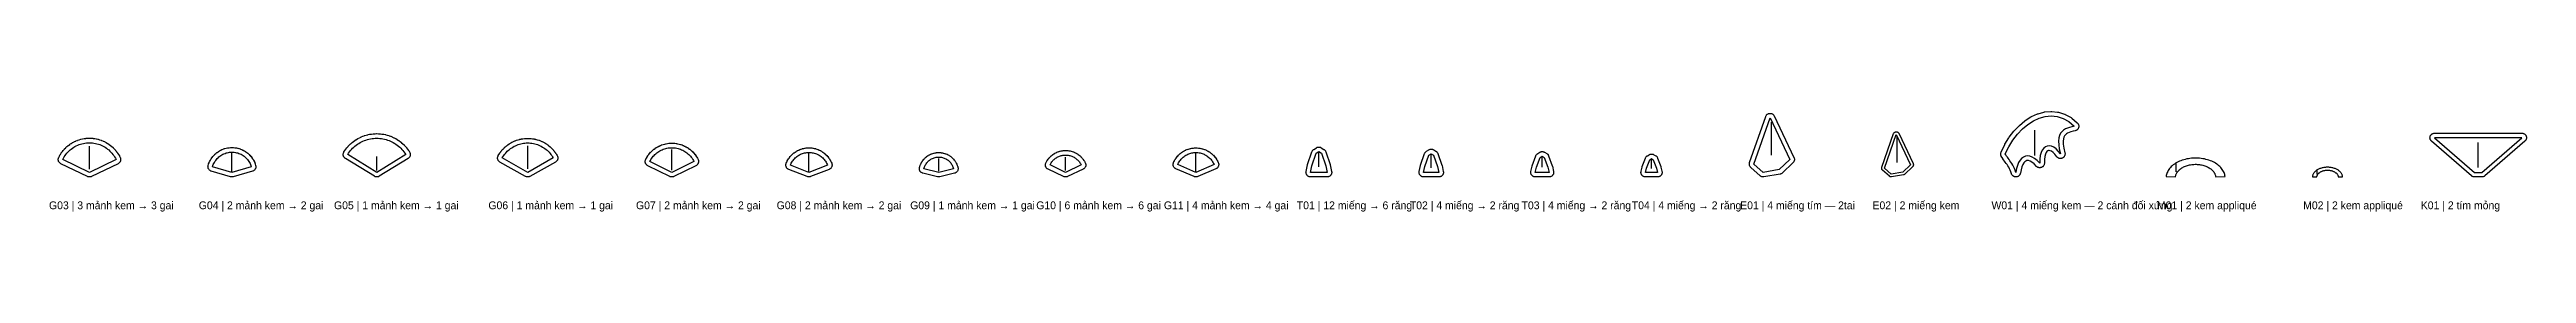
# Model space of a CAD drawing. Header units: millimetres. Extents: x 0 to 1635, y -23 to 178.
# Drawn here: x 1096 to 1635, y -6 to 16 of the extents above; entities that cross this region are included whole.
import ezdxf

# ---------------------------------------------------------------- set-up
doc = ezdxf.new("R2010")
doc.units = ezdxf.units.MM
for name, color, linetype in [('CUT', 7, 'Continuous'), ('GRAIN', 8, 'Continuous'), ('LABEL', 7, 'Continuous'), ('SEW', 1, 'Continuous')]:
    doc.layers.add(name, color=color, linetype=linetype)

msp = doc.modelspace()

# ---------------------------------------------------------------- texts
at = {"layer": 'LABEL'}
for s, p in [('G03 | 3 mảnh kem → 3 gai', (1095.41, -5)), ('G04 | 2 mảnh kem → 2 gai', (1128, -5)), ('G05 | 1 mảnh kem → 1 gai', (1157.43, -5)), ('G06 | 1 mảnh kem → 1 gai', (1191.03, -5)), ('G07 | 2 mảnh kem → 2 gai', (1223.15, -5)), ('G08 | 2 mảnh kem → 2 gai', (1253.76, -5)), ('G09 | 1 mảnh kem → 1 gai', (1282.82, -5)), ('G10 | 6 mảnh kem → 6 gai', (1310.25, -5)), ('G11 | 4 mảnh kem → 4 gai', (1338.03, -5)), ('T01 | 12 miếng → 6 răng', (1366.95, -5)), ('T02 | 4 miếng → 2 răng', (1391.55, -5)), ('T03 | 4 miếng → 2 răng', (1415.86, -5)), ('T04 | 4 miếng → 2 răng', (1439.85, -5)), ('E01 | 4 miếng tím — 2tai', (1463.44, -5)), ('E02 | 2 miếng kem', (1492.24, -5)), ('W01 | 4 miếng kem — 2 cánh đối xứng', (1518.13, -5)), ('M01 | 2 kem appliqué', (1554.13, -5)), ('M02 | 2 kem appliqué', (1585.96, -5)), ('K01 | 2 tím mỏng', (1611.55, -5))]:
    msp.add_text(s, height=1.7, dxfattribs=at).set_placement(p)

# ---------------------------------------------------------------- linework, layer by layer
at = {"layer": 'CUT'}
for points in [[(1520.26, 6.52), (1520.22, 6.6), (1520.18, 6.69), (1520.16, 6.79), (1520.14, 6.88), (1520.13, 6.98), (1520.14, 7.07), (1520.15, 7.17), (1520.17, 7.26), (1520.2, 7.35), (1520.24, 7.44), (1521, 9), (1521.04, 9.08), (1521.93, 10.52), (1521.99, 10.6), (1522.98, 11.9), (1523.05, 11.98), (1524.14, 13.12), (1524.23, 13.2), (1525.39, 14.17), (1525.49, 14.25), (1526.72, 15.03), (1526.84, 15.1), (1528.11, 15.67), (1528.18, 15.7), (1528.26, 15.73), (1529.55, 16.08), (1529.64, 16.1), (1529.73, 16.11), (1531.04, 16.23), (1531.13, 16.23), (1531.23, 16.23), (1532.53, 16.09), (1532.63, 16.08), (1532.73, 16.05), (1534.01, 15.64), (1534.1, 15.61), (1534.19, 15.56), (1535.44, 14.87), (1535.52, 14.82), (1535.59, 14.76), (1536.78, 13.77), (1536.85, 13.7), (1536.91, 13.63), (1536.97, 13.55), (1537.02, 13.47), (1537.06, 13.38), (1537.09, 13.29), (1537.11, 13.2), (1537.13, 13.1), (1537.13, 13.01), (1537.13, 12.91), (1537.12, 12.81), (1537.09, 12.72), (1537.06, 12.63), (1537.02, 12.54), (1536.98, 12.46), (1536.92, 12.38), (1536.86, 12.31), (1536.79, 12.24), (1536.71, 12.18), (1536.63, 12.13), (1536.54, 12.09), (1536.45, 12.05), (1536.36, 12.03), (1535.87, 11.91), (1535.42, 11.79), (1535.02, 11.66), (1534.69, 11.52), (1534.42, 11.35), (1534.2, 11.17), (1534.03, 10.95), (1533.9, 10.67), (1533.79, 10.29), (1533.74, 9.76), (1533.76, 9.09), (1533.88, 8.25), (1534.11, 7.22), (1534.13, 7.12), (1534.13, 7.03), (1534.13, 6.93), (1534.12, 6.83), (1534.1, 6.74), (1534.07, 6.65), (1534.03, 6.56), (1533.98, 6.47), (1533.93, 6.39), (1533.87, 6.32), (1533.8, 6.25), (1533.72, 6.19), (1533.64, 6.14), (1533.56, 6.09), (1533.47, 6.06), (1533.37, 6.03), (1533.28, 6.01), (1533.18, 6), (1533.09, 6), (1532.99, 6.01), (1532.89, 6.03), (1532.8, 6.06), (1532.71, 6.09), (1532.63, 6.14), (1532.54, 6.19), (1532.47, 6.25), (1532.4, 6.32), (1532.34, 6.39), (1531.91, 6.96), (1531.53, 7.33), (1531.19, 7.57), (1530.91, 7.7), (1530.69, 7.73), (1530.52, 7.72), (1530.37, 7.65), (1530.21, 7.52), (1530.03, 7.29), (1529.86, 6.93), (1529.72, 6.43), (1529.64, 5.8), (1529.63, 5), (1529.63, 4.9), (1529.61, 4.8), (1529.59, 4.71), (1529.56, 4.61), (1529.51, 4.52), (1529.46, 4.44), (1529.4, 4.36), (1529.34, 4.29), (1529.27, 4.22), (1529.19, 4.17), (1529.1, 4.12), (1529.01, 4.07), (1528.92, 4.04), (1528.82, 4.02), (1528.73, 4), (1528.63, 4), (1528.53, 4.01), (1528.43, 4.02), (1528.34, 4.04), (1528.25, 4.08), (1528.16, 4.12), (1528.07, 4.17), (1528, 4.23), (1527.92, 4.3), (1527.39, 4.83), (1526.94, 5.19), (1526.55, 5.42), (1526.22, 5.54), (1525.97, 5.57), (1525.77, 5.54), (1525.58, 5.46), (1525.37, 5.31), (1525.15, 5.05), (1524.93, 4.68), (1524.73, 4.19), (1524.56, 3.58), (1524.42, 2.82), (1524.4, 2.73), (1524.37, 2.64), (1524.33, 2.55), (1524.28, 2.46), (1524.22, 2.38), (1524.16, 2.31), (1524.09, 2.24), (1524.01, 2.18), (1523.93, 2.13), (1523.84, 2.08), (1523.75, 2.05), (1523.65, 2.02), (1523.56, 2.01), (1523.46, 2), (1523.36, 2), (1523.26, 2.01), (1523.17, 2.04), (1523.08, 2.07), (1522.99, 2.11), (1522.9, 2.15), (1522.82, 2.21), (1522.75, 2.27), (1522.68, 2.34), (1522.62, 2.42), (1522.57, 2.5), (1522.52, 2.59), (1522.49, 2.68), (1522.35, 3.1), (1522.2, 3.45), (1522.05, 3.79), (1521.88, 4.1), (1521.7, 4.39), (1521.52, 4.67), (1521.33, 4.94), (1521.14, 5.2), (1520.95, 5.45), (1520.95, 5.46), (1520.77, 5.71), (1520.76, 5.72), (1520.59, 5.96), (1520.57, 6), (1520.42, 6.23), (1520.39, 6.29), (1520.26, 6.52)], [(1167.26, 2.15), (1167.17, 2.1), (1167.08, 2.06), (1166.98, 2.03), (1166.88, 2.01), (1166.78, 2), (1166.68, 2), (1166.58, 2.01), (1166.48, 2.03), (1166.39, 2.06), (1166.29, 2.1), (1166.21, 2.15), (1159.91, 6.03), (1159.82, 6.08), (1159.75, 6.15), (1159.68, 6.22), (1159.62, 6.3), (1159.56, 6.38), (1159.52, 6.47), (1159.48, 6.56), (1159.45, 6.66), (1159.44, 6.76), (1159.43, 6.86), (1159.43, 6.96), (1159.45, 7.05), (1159.47, 7.15), (1159.5, 7.25), (1159.54, 7.34), (1159.59, 7.42), (1159.78, 7.71), (1159.8, 7.75), (1160, 8.03), (1160.03, 8.06), (1160.24, 8.33), (1160.27, 8.37), (1160.5, 8.63), (1160.53, 8.66), (1160.76, 8.91), (1160.8, 8.94), (1161.04, 9.18), (1161.08, 9.21), (1161.34, 9.44), (1161.37, 9.47), (1161.64, 9.68), (1161.68, 9.71), (1161.95, 9.91), (1161.99, 9.93), (1162.28, 10.12), (1162.32, 10.15), (1162.61, 10.32), (1162.65, 10.34), (1162.96, 10.5), (1163, 10.52), (1163.31, 10.67), (1163.35, 10.69), (1163.67, 10.82), (1163.71, 10.84), (1164.03, 10.95), (1164.08, 10.97), (1164.4, 11.07), (1164.45, 11.08), (1164.78, 11.17), (1164.83, 11.18), (1165.16, 11.25), (1165.21, 11.26), (1165.54, 11.31), (1165.59, 11.32), (1165.93, 11.36), (1165.98, 11.36), (1166.32, 11.39), (1166.37, 11.39), (1166.71, 11.4), (1166.75, 11.4), (1167.1, 11.39), (1167.14, 11.39), (1167.49, 11.36), (1167.53, 11.36), (1167.87, 11.32), (1167.92, 11.31), (1168.26, 11.26), (1168.3, 11.25), (1168.64, 11.18), (1168.68, 11.17), (1169.01, 11.08), (1169.06, 11.07), (1169.38, 10.97), (1169.43, 10.95), (1169.75, 10.84), (1169.79, 10.82), (1170.11, 10.69), (1170.15, 10.67), (1170.46, 10.52), (1170.5, 10.5), (1170.81, 10.34), (1170.85, 10.32), (1171.14, 10.15), (1171.18, 10.12), (1171.47, 9.93), (1171.51, 9.91), (1171.79, 9.71), (1171.82, 9.68), (1172.09, 9.47), (1172.13, 9.44), (1172.38, 9.21), (1172.42, 9.18), (1172.67, 8.94), (1172.7, 8.91), (1172.93, 8.66), (1172.97, 8.63), (1173.19, 8.37), (1173.22, 8.33), (1173.43, 8.06), (1173.46, 8.03), (1173.66, 7.75), (1173.69, 7.71), (1173.87, 7.42), (1173.92, 7.34), (1173.96, 7.25), (1173.99, 7.15), (1174.02, 7.05), (1174.03, 6.96), (1174.03, 6.86), (1174.03, 6.76), (1174.01, 6.66), (1173.98, 6.56), (1173.95, 6.47), (1173.9, 6.38), (1173.85, 6.3), (1173.78, 6.22), (1173.71, 6.15), (1173.64, 6.08), (1173.56, 6.03), (1167.26, 2.15)], [(1465.77, 4.06), (1465.7, 4.13), (1465.64, 4.2), (1465.59, 4.28), (1465.54, 4.37), (1465.5, 4.46), (1465.47, 4.55), (1465.45, 4.65), (1465.44, 4.74), (1465.44, 4.84), (1465.45, 4.94), (1465.47, 5.04), (1465.5, 5.13), (1469, 15.13), (1469.04, 15.22), (1469.08, 15.31), (1469.14, 15.39), (1469.2, 15.47), (1469.27, 15.54), (1469.34, 15.6), (1469.42, 15.65), (1469.51, 15.7), (1469.6, 15.74), (1469.69, 15.77), (1469.79, 15.79), (1469.89, 15.8), (1469.99, 15.8), (1470.08, 15.79), (1470.18, 15.77), (1470.27, 15.74), (1470.37, 15.71), (1470.45, 15.66), (1470.53, 15.61), (1470.61, 15.54), (1470.68, 15.47), (1470.74, 15.4), (1470.8, 15.32), (1470.84, 15.23), (1475.14, 6.23), (1475.18, 6.14), (1475.21, 6.05), (1475.23, 5.96), (1475.24, 5.86), (1475.24, 5.76), (1475.23, 5.67), (1475.22, 5.57), (1475.19, 5.48), (1475.15, 5.39), (1475.11, 5.3), (1475.06, 5.22), (1475, 5.15), (1474.93, 5.08), (1472.63, 2.88), (1472.56, 2.81), (1472.48, 2.76), (1472.39, 2.71), (1472.3, 2.67), (1472.21, 2.64), (1472.11, 2.61), (1468.61, 2.01), (1468.51, 2), (1468.41, 2), (1468.31, 2.01), (1468.21, 2.03), (1468.12, 2.05), (1468.02, 2.09), (1467.93, 2.14), (1467.85, 2.19), (1467.77, 2.26), (1465.77, 4.06)], [(1494.44, 3.47), (1494.4, 3.51), (1494.36, 3.55), (1494.33, 3.6), (1494.3, 3.65), (1494.28, 3.71), (1494.26, 3.76), (1494.25, 3.82), (1494.24, 3.88), (1494.24, 3.94), (1494.25, 4), (1494.26, 4.06), (1494.27, 4.11), (1496.83, 11.41), (1496.85, 11.47), (1496.88, 11.52), (1496.91, 11.57), (1496.95, 11.61), (1496.99, 11.66), (1497.04, 11.69), (1497.08, 11.73), (1497.14, 11.75), (1497.19, 11.78), (1497.25, 11.79), (1497.3, 11.81), (1497.36, 11.81), (1497.42, 11.81), (1497.48, 11.81), (1497.54, 11.8), (1497.6, 11.78), (1497.65, 11.76), (1497.7, 11.73), (1497.75, 11.7), (1497.8, 11.66), (1497.84, 11.62), (1497.88, 11.57), (1497.91, 11.52), (1497.94, 11.47), (1501.08, 4.9), (1501.1, 4.85), (1501.12, 4.79), (1501.13, 4.74), (1501.13, 4.68), (1501.13, 4.62), (1501.13, 4.56), (1501.12, 4.51), (1501.1, 4.45), (1501.08, 4.4), (1501.06, 4.35), (1501.03, 4.3), (1500.99, 4.25), (1500.95, 4.21), (1499.27, 2.6), (1499.23, 2.57), (1499.18, 2.53), (1499.13, 2.5), (1499.07, 2.48), (1499.02, 2.46), (1498.96, 2.45), (1496.4, 2.01), (1496.34, 2), (1496.28, 2), (1496.22, 2), (1496.16, 2.02), (1496.11, 2.03), (1496.05, 2.05), (1496, 2.08), (1495.95, 2.12), (1495.9, 2.15), (1494.44, 3.47)], [(1622.6, 2.24), (1613.9, 9.74), (1613.83, 9.81), (1613.76, 9.88), (1613.71, 9.96), (1613.66, 10.05), (1613.62, 10.14), (1613.59, 10.23), (1613.57, 10.32), (1613.55, 10.42), (1613.55, 10.52), (1613.56, 10.61), (1613.57, 10.71), (1613.6, 10.8), (1613.63, 10.89), (1613.67, 10.98), (1613.72, 11.06), (1613.78, 11.14), (1613.85, 11.21), (1613.92, 11.28), (1614, 11.33), (1614.08, 11.38), (1614.17, 11.43), (1614.26, 11.46), (1614.36, 11.48), (1614.45, 11.5), (1614.55, 11.5), (1633.55, 11.5), (1633.65, 11.5), (1633.74, 11.48), (1633.84, 11.46), (1633.93, 11.43), (1634.02, 11.38), (1634.1, 11.33), (1634.18, 11.28), (1634.25, 11.21), (1634.32, 11.14), (1634.38, 11.06), (1634.43, 10.98), (1634.47, 10.89), (1634.5, 10.8), (1634.53, 10.71), (1634.54, 10.61), (1634.55, 10.52), (1634.55, 10.42), (1634.53, 10.32), (1634.51, 10.23), (1634.48, 10.14), (1634.44, 10.05), (1634.39, 9.96), (1634.34, 9.88), (1634.27, 9.81), (1634.2, 9.74), (1625.5, 2.24), (1625.42, 2.18), (1625.34, 2.13), (1625.25, 2.08), (1625.15, 2.05), (1625.05, 2.02), (1624.95, 2), (1624.85, 2), (1623.25, 2), (1623.15, 2), (1623.05, 2.02), (1622.95, 2.05), (1622.85, 2.08), (1622.76, 2.13), (1622.68, 2.18), (1622.6, 2.24)], [(1104.64, 2.1), (1104.55, 2.06), (1104.45, 2.03), (1104.36, 2.01), (1104.26, 2), (1104.16, 2), (1104.06, 2.01), (1103.96, 2.03), (1103.87, 2.06), (1103.78, 2.1), (1097.98, 4.87), (1097.89, 4.92), (1097.81, 4.97), (1097.73, 5.04), (1097.66, 5.11), (1097.6, 5.19), (1097.55, 5.27), (1097.5, 5.36), (1097.46, 5.45), (1097.44, 5.55), (1097.42, 5.65), (1097.41, 5.75), (1097.41, 5.85), (1097.43, 5.94), (1097.45, 6.04), (1097.48, 6.14), (1097.52, 6.23), (1097.67, 6.52), (1097.69, 6.56), (1097.86, 6.85), (1097.88, 6.89), (1098.06, 7.17), (1098.09, 7.21), (1098.28, 7.48), (1098.31, 7.52), (1098.52, 7.77), (1098.55, 7.81), (1098.77, 8.06), (1098.81, 8.1), (1099.04, 8.33), (1099.07, 8.36), (1099.32, 8.59), (1099.35, 8.62), (1099.61, 8.83), (1099.65, 8.86), (1099.91, 9.06), (1099.95, 9.09), (1100.23, 9.27), (1100.27, 9.29), (1100.55, 9.46), (1100.6, 9.49), (1100.89, 9.64), (1100.93, 9.66), (1101.23, 9.8), (1101.28, 9.82), (1101.58, 9.94), (1101.63, 9.96), (1101.94, 10.07), (1101.99, 10.09), (1102.31, 10.18), (1102.35, 10.19), (1102.67, 10.26), (1102.72, 10.27), (1103.05, 10.33), (1103.1, 10.34), (1103.42, 10.38), (1103.47, 10.39), (1103.8, 10.41), (1103.85, 10.42), (1104.18, 10.42), (1104.23, 10.42), (1104.56, 10.42), (1104.61, 10.41), (1104.94, 10.39), (1104.99, 10.38), (1105.32, 10.34), (1105.37, 10.33), (1105.69, 10.27), (1105.74, 10.26), (1106.06, 10.19), (1106.11, 10.18), (1106.42, 10.09), (1106.47, 10.07), (1106.78, 9.96), (1106.83, 9.94), (1107.14, 9.82), (1107.18, 9.8), (1107.48, 9.66), (1107.53, 9.64), (1107.82, 9.49), (1107.86, 9.46), (1108.14, 9.29), (1108.19, 9.27), (1108.46, 9.09), (1108.5, 9.06), (1108.77, 8.86), (1108.81, 8.83), (1109.06, 8.62), (1109.1, 8.59), (1109.34, 8.36), (1109.38, 8.33), (1109.61, 8.1), (1109.64, 8.06), (1109.86, 7.81), (1109.89, 7.77), (1110.1, 7.52), (1110.13, 7.48), (1110.32, 7.21), (1110.35, 7.17), (1110.53, 6.89), (1110.56, 6.85), (1110.72, 6.56), (1110.74, 6.52), (1110.89, 6.23), (1110.94, 6.14), (1110.97, 6.04), (1110.99, 5.94), (1111, 5.85), (1111, 5.75), (1111, 5.65), (1110.98, 5.55), (1110.95, 5.45), (1110.91, 5.36), (1110.87, 5.27), (1110.81, 5.19), (1110.75, 5.11), (1110.68, 5.04), (1110.61, 4.97), (1110.52, 4.92), (1110.44, 4.87), (1104.64, 2.1)], [(1135.49, 2.04), (1135.4, 2.02), (1135.31, 2), (1135.22, 2), (1135.12, 2), (1135.03, 2.02), (1134.94, 2.04), (1130.73, 3.26), (1130.63, 3.29), (1130.54, 3.33), (1130.45, 3.38), (1130.37, 3.44), (1130.3, 3.51), (1130.23, 3.58), (1130.17, 3.66), (1130.12, 3.75), (1130.08, 3.84), (1130.04, 3.93), (1130.02, 4.03), (1130.01, 4.13), (1130, 4.23), (1130.01, 4.33), (1130.03, 4.43), (1130.05, 4.52), (1130.13, 4.77), (1130.15, 4.82), (1130.24, 5.06), (1130.26, 5.12), (1130.37, 5.35), (1130.4, 5.4), (1130.52, 5.63), (1130.55, 5.68), (1130.68, 5.9), (1130.71, 5.95), (1130.86, 6.16), (1130.89, 6.21), (1131.05, 6.41), (1131.09, 6.46), (1131.26, 6.65), (1131.3, 6.69), (1131.48, 6.88), (1131.52, 6.92), (1131.71, 7.09), (1131.76, 7.13), (1131.96, 7.29), (1132, 7.32), (1132.21, 7.47), (1132.26, 7.5), (1132.48, 7.64), (1132.53, 7.67), (1132.76, 7.79), (1132.81, 7.82), (1133.04, 7.93), (1133.1, 7.95), (1133.33, 8.05), (1133.39, 8.07), (1133.63, 8.15), (1133.69, 8.16), (1133.94, 8.23), (1133.99, 8.25), (1134.25, 8.3), (1134.3, 8.31), (1134.56, 8.35), (1134.62, 8.35), (1134.87, 8.37), (1134.93, 8.38), (1135.19, 8.39), (1135.25, 8.39), (1135.5, 8.38), (1135.56, 8.37), (1135.82, 8.35), (1135.88, 8.35), (1136.13, 8.31), (1136.19, 8.3), (1136.44, 8.25), (1136.5, 8.23), (1136.74, 8.16), (1136.8, 8.15), (1137.04, 8.07), (1137.1, 8.05), (1137.34, 7.95), (1137.39, 7.93), (1137.62, 7.82), (1137.68, 7.79), (1137.9, 7.67), (1137.95, 7.64), (1138.17, 7.5), (1138.22, 7.47), (1138.43, 7.32), (1138.48, 7.29), (1138.68, 7.13), (1138.72, 7.09), (1138.91, 6.92), (1138.96, 6.88), (1139.14, 6.69), (1139.18, 6.65), (1139.35, 6.46), (1139.38, 6.41), (1139.54, 6.21), (1139.58, 6.16), (1139.72, 5.95), (1139.75, 5.9), (1139.89, 5.68), (1139.92, 5.63), (1140.04, 5.4), (1140.06, 5.35), (1140.17, 5.12), (1140.19, 5.06), (1140.28, 4.82), (1140.3, 4.77), (1140.38, 4.52), (1140.41, 4.43), (1140.42, 4.33), (1140.43, 4.23), (1140.43, 4.13), (1140.41, 4.03), (1140.39, 3.93), (1140.36, 3.84), (1140.31, 3.75), (1140.26, 3.66), (1140.2, 3.58), (1140.13, 3.51), (1140.06, 3.44), (1139.98, 3.38), (1139.89, 3.33), (1139.8, 3.29), (1139.71, 3.26), (1135.49, 2.04)], [(1200.08, 2.13), (1199.99, 2.08), (1199.89, 2.05), (1199.79, 2.02), (1199.69, 2), (1199.59, 2), (1199.49, 2), (1199.39, 2.02), (1199.29, 2.05), (1199.19, 2.08), (1199.1, 2.13), (1193.54, 5.24), (1193.46, 5.3), (1193.38, 5.36), (1193.31, 5.43), (1193.24, 5.5), (1193.19, 5.58), (1193.14, 5.67), (1193.1, 5.76), (1193.07, 5.86), (1193.04, 5.96), (1193.03, 6.05), (1193.03, 6.15), (1193.04, 6.25), (1193.06, 6.35), (1193.09, 6.45), (1193.12, 6.54), (1193.17, 6.63), (1193.33, 6.89), (1193.35, 6.93), (1193.52, 7.19), (1193.55, 7.23), (1193.73, 7.48), (1193.76, 7.51), (1193.95, 7.75), (1193.98, 7.79), (1194.19, 8.02), (1194.22, 8.05), (1194.44, 8.27), (1194.47, 8.31), (1194.7, 8.51), (1194.73, 8.55), (1194.97, 8.74), (1195.01, 8.77), (1195.25, 8.96), (1195.29, 8.99), (1195.54, 9.16), (1195.58, 9.19), (1195.84, 9.35), (1195.88, 9.37), (1196.15, 9.52), (1196.2, 9.55), (1196.47, 9.68), (1196.52, 9.7), (1196.8, 9.82), (1196.84, 9.84), (1197.13, 9.95), (1197.17, 9.97), (1197.47, 10.06), (1197.51, 10.07), (1197.81, 10.15), (1197.86, 10.17), (1198.16, 10.23), (1198.2, 10.24), (1198.51, 10.29), (1198.55, 10.3), (1198.86, 10.34), (1198.91, 10.34), (1199.21, 10.36), (1199.26, 10.37), (1199.57, 10.37), (1199.61, 10.37), (1199.92, 10.37), (1199.97, 10.36), (1200.28, 10.34), (1200.32, 10.34), (1200.63, 10.3), (1200.68, 10.29), (1200.98, 10.24), (1201.03, 10.23), (1201.33, 10.17), (1201.37, 10.15), (1201.67, 10.07), (1201.72, 10.06), (1202.01, 9.97), (1202.05, 9.95), (1202.34, 9.84), (1202.38, 9.82), (1202.67, 9.7), (1202.71, 9.68), (1202.99, 9.55), (1203.03, 9.52), (1203.3, 9.37), (1203.34, 9.35), (1203.6, 9.19), (1203.64, 9.16), (1203.89, 8.99), (1203.93, 8.96), (1204.18, 8.77), (1204.21, 8.74), (1204.45, 8.55), (1204.48, 8.51), (1204.71, 8.31), (1204.74, 8.27), (1204.96, 8.05), (1204.99, 8.02), (1205.2, 7.79), (1205.23, 7.75), (1205.42, 7.51), (1205.45, 7.48), (1205.63, 7.23), (1205.66, 7.19), (1205.83, 6.93), (1205.85, 6.89), (1206.01, 6.63), (1206.06, 6.54), (1206.09, 6.45), (1206.12, 6.35), (1206.14, 6.25), (1206.15, 6.15), (1206.15, 6.05), (1206.14, 5.96), (1206.12, 5.86), (1206.09, 5.76), (1206.05, 5.67), (1206, 5.58), (1205.94, 5.5), (1205.87, 5.43), (1205.8, 5.36), (1205.72, 5.3), (1205.64, 5.24), (1200.08, 2.13)], [(1231.39, 2.1), (1231.3, 2.06), (1231.2, 2.03), (1231.11, 2.01), (1231, 2), (1230.9, 2), (1230.8, 2.01), (1230.7, 2.03), (1230.61, 2.06), (1230.51, 2.1), (1225.71, 4.45), (1225.62, 4.5), (1225.54, 4.56), (1225.46, 4.62), (1225.4, 4.69), (1225.33, 4.77), (1225.28, 4.85), (1225.24, 4.94), (1225.2, 5.04), (1225.17, 5.13), (1225.16, 5.23), (1225.15, 5.33), (1225.15, 5.43), (1225.17, 5.53), (1225.19, 5.63), (1225.22, 5.72), (1225.26, 5.81), (1225.39, 6.05), (1225.41, 6.1), (1225.55, 6.33), (1225.58, 6.37), (1225.73, 6.6), (1225.75, 6.64), (1225.91, 6.86), (1225.95, 6.9), (1226.12, 7.11), (1226.15, 7.15), (1226.33, 7.35), (1226.37, 7.39), (1226.56, 7.58), (1226.59, 7.61), (1226.8, 7.8), (1226.83, 7.83), (1227.04, 8), (1227.08, 8.03), (1227.3, 8.19), (1227.34, 8.22), (1227.57, 8.37), (1227.61, 8.4), (1227.85, 8.54), (1227.89, 8.56), (1228.13, 8.69), (1228.18, 8.71), (1228.42, 8.82), (1228.47, 8.84), (1228.72, 8.94), (1228.77, 8.96), (1229.03, 9.05), (1229.08, 9.06), (1229.34, 9.14), (1229.39, 9.15), (1229.65, 9.21), (1229.7, 9.22), (1229.97, 9.27), (1230.02, 9.28), (1230.29, 9.31), (1230.34, 9.32), (1230.61, 9.34), (1230.66, 9.34), (1230.93, 9.35), (1230.98, 9.35), (1231.25, 9.34), (1231.3, 9.34), (1231.57, 9.32), (1231.62, 9.31), (1231.89, 9.28), (1231.94, 9.27), (1232.21, 9.22), (1232.26, 9.21), (1232.52, 9.15), (1232.57, 9.14), (1232.83, 9.06), (1232.88, 9.05), (1233.14, 8.96), (1233.19, 8.94), (1233.44, 8.84), (1233.48, 8.82), (1233.73, 8.71), (1233.78, 8.69), (1234.02, 8.56), (1234.06, 8.54), (1234.29, 8.4), (1234.34, 8.37), (1234.56, 8.22), (1234.61, 8.19), (1234.82, 8.03), (1234.86, 8), (1235.07, 7.83), (1235.11, 7.8), (1235.31, 7.61), (1235.35, 7.58), (1235.54, 7.39), (1235.58, 7.35), (1235.76, 7.15), (1235.79, 7.11), (1235.96, 6.9), (1235.99, 6.86), (1236.15, 6.64), (1236.18, 6.6), (1236.33, 6.37), (1236.36, 6.33), (1236.5, 6.1), (1236.52, 6.05), (1236.65, 5.81), (1236.69, 5.72), (1236.72, 5.63), (1236.74, 5.53), (1236.76, 5.43), (1236.76, 5.33), (1236.75, 5.23), (1236.74, 5.13), (1236.71, 5.04), (1236.67, 4.94), (1236.63, 4.85), (1236.57, 4.77), (1236.51, 4.69), (1236.44, 4.62), (1236.37, 4.56), (1236.29, 4.5), (1236.2, 4.45), (1231.39, 2.1)], [(1261.15, 2.07), (1261.06, 2.04), (1260.97, 2.02), (1260.88, 2), (1260.79, 2), (1260.7, 2), (1260.6, 2.02), (1260.51, 2.04), (1260.42, 2.07), (1256.39, 3.64), (1256.3, 3.69), (1256.22, 3.74), (1256.14, 3.79), (1256.06, 3.86), (1255.99, 3.93), (1255.93, 4.01), (1255.88, 4.1), (1255.84, 4.19), (1255.8, 4.28), (1255.78, 4.38), (1255.76, 4.48), (1255.76, 4.58), (1255.76, 4.68), (1255.78, 4.77), (1255.8, 4.87), (1255.84, 4.97), (1255.93, 5.18), (1255.95, 5.23), (1256.06, 5.44), (1256.08, 5.49), (1256.2, 5.7), (1256.22, 5.74), (1256.35, 5.94), (1256.38, 5.99), (1256.52, 6.18), (1256.55, 6.22), (1256.7, 6.41), (1256.73, 6.45), (1256.89, 6.63), (1256.92, 6.67), (1257.09, 6.83), (1257.13, 6.87), (1257.3, 7.03), (1257.35, 7.06), (1257.53, 7.21), (1257.57, 7.25), (1257.76, 7.38), (1257.81, 7.41), (1258.01, 7.54), (1258.05, 7.57), (1258.26, 7.69), (1258.31, 7.71), (1258.52, 7.82), (1258.57, 7.84), (1258.78, 7.93), (1258.83, 7.95), (1259.05, 8.04), (1259.11, 8.05), (1259.33, 8.12), (1259.38, 8.14), (1259.61, 8.19), (1259.66, 8.21), (1259.9, 8.25), (1259.95, 8.26), (1260.18, 8.29), (1260.24, 8.3), (1260.47, 8.32), (1260.53, 8.32), (1260.76, 8.33), (1260.82, 8.33), (1261.05, 8.32), (1261.11, 8.32), (1261.34, 8.3), (1261.39, 8.29), (1261.63, 8.26), (1261.68, 8.25), (1261.91, 8.21), (1261.97, 8.19), (1262.19, 8.14), (1262.25, 8.12), (1262.47, 8.05), (1262.52, 8.04), (1262.75, 7.95), (1262.8, 7.93), (1263.01, 7.84), (1263.06, 7.82), (1263.27, 7.71), (1263.32, 7.69), (1263.52, 7.57), (1263.57, 7.54), (1263.77, 7.41), (1263.81, 7.38), (1264.01, 7.25), (1264.05, 7.21), (1264.23, 7.06), (1264.27, 7.03), (1264.45, 6.87), (1264.49, 6.83), (1264.65, 6.67), (1264.69, 6.63), (1264.85, 6.45), (1264.88, 6.41), (1265.03, 6.22), (1265.06, 6.18), (1265.2, 5.99), (1265.23, 5.94), (1265.35, 5.74), (1265.38, 5.7), (1265.5, 5.49), (1265.52, 5.44), (1265.63, 5.23), (1265.65, 5.18), (1265.74, 4.97), (1265.77, 4.87), (1265.8, 4.77), (1265.81, 4.68), (1265.82, 4.58), (1265.81, 4.48), (1265.8, 4.38), (1265.77, 4.28), (1265.74, 4.19), (1265.7, 4.1), (1265.64, 4.01), (1265.58, 3.93), (1265.52, 3.86), (1265.44, 3.79), (1265.36, 3.74), (1265.27, 3.69), (1265.18, 3.64), (1261.15, 2.07)], [(1289.27, 2.03), (1289.18, 2.01), (1289.08, 2), (1288.98, 2), (1288.89, 2.01), (1288.79, 2.03), (1285.58, 2.82), (1285.48, 2.85), (1285.39, 2.89), (1285.3, 2.94), (1285.22, 2.99), (1285.14, 3.06), (1285.07, 3.13), (1285.01, 3.21), (1284.95, 3.29), (1284.91, 3.38), (1284.87, 3.47), (1284.84, 3.57), (1284.83, 3.67), (1284.82, 3.77), (1284.82, 3.87), (1284.83, 3.96), (1284.86, 4.06), (1284.91, 4.25), (1284.93, 4.31), (1284.99, 4.5), (1285.01, 4.56), (1285.09, 4.74), (1285.11, 4.8), (1285.2, 4.98), (1285.23, 5.03), (1285.33, 5.2), (1285.36, 5.26), (1285.47, 5.42), (1285.5, 5.47), (1285.62, 5.63), (1285.66, 5.68), (1285.79, 5.84), (1285.83, 5.88), (1285.96, 6.03), (1286.01, 6.07), (1286.15, 6.21), (1286.2, 6.25), (1286.35, 6.37), (1286.4, 6.41), (1286.56, 6.53), (1286.61, 6.56), (1286.78, 6.67), (1286.83, 6.7), (1287, 6.8), (1287.06, 6.83), (1287.24, 6.92), (1287.29, 6.94), (1287.48, 7.02), (1287.53, 7.04), (1287.72, 7.1), (1287.78, 7.12), (1287.97, 7.18), (1288.03, 7.19), (1288.23, 7.23), (1288.29, 7.24), (1288.48, 7.27), (1288.54, 7.28), (1288.74, 7.3), (1288.8, 7.3), (1289, 7.31), (1289.06, 7.31), (1289.26, 7.3), (1289.32, 7.3), (1289.52, 7.28), (1289.58, 7.27), (1289.78, 7.24), (1289.84, 7.23), (1290.03, 7.19), (1290.09, 7.18), (1290.28, 7.12), (1290.34, 7.1), (1290.53, 7.04), (1290.59, 7.02), (1290.77, 6.94), (1290.83, 6.92), (1291.01, 6.83), (1291.06, 6.8), (1291.24, 6.7), (1291.29, 6.67), (1291.45, 6.56), (1291.5, 6.53), (1291.67, 6.41), (1291.71, 6.37), (1291.87, 6.25), (1291.91, 6.21), (1292.06, 6.07), (1292.1, 6.03), (1292.24, 5.88), (1292.28, 5.84), (1292.41, 5.68), (1292.44, 5.63), (1292.56, 5.47), (1292.6, 5.42), (1292.7, 5.26), (1292.74, 5.2), (1292.83, 5.03), (1292.86, 4.98), (1292.95, 4.8), (1292.97, 4.74), (1293.05, 4.56), (1293.07, 4.5), (1293.14, 4.31), (1293.16, 4.25), (1293.21, 4.06), (1293.23, 3.96), (1293.24, 3.87), (1293.25, 3.77), (1293.24, 3.67), (1293.22, 3.57), (1293.19, 3.47), (1293.16, 3.38), (1293.11, 3.29), (1293.06, 3.21), (1292.99, 3.13), (1292.92, 3.06), (1292.85, 2.99), (1292.76, 2.94), (1292.67, 2.89), (1292.58, 2.85), (1292.49, 2.82), (1289.27, 2.03)], [(1317.06, 2.09), (1316.97, 2.06), (1316.88, 2.03), (1316.78, 2.01), (1316.69, 2), (1316.59, 2), (1316.49, 2.01), (1316.4, 2.03), (1316.3, 2.06), (1316.21, 2.09), (1312.82, 3.69), (1312.73, 3.74), (1312.65, 3.8), (1312.57, 3.86), (1312.5, 3.93), (1312.44, 4.01), (1312.38, 4.09), (1312.34, 4.18), (1312.3, 4.27), (1312.27, 4.37), (1312.25, 4.47), (1312.25, 4.56), (1312.25, 4.66), (1312.26, 4.76), (1312.28, 4.86), (1312.31, 4.96), (1312.35, 5.05), (1312.44, 5.22), (1312.46, 5.26), (1312.56, 5.43), (1312.58, 5.48), (1312.69, 5.64), (1312.72, 5.68), (1312.83, 5.84), (1312.86, 5.88), (1312.98, 6.03), (1313.01, 6.07), (1313.14, 6.21), (1313.18, 6.25), (1313.31, 6.39), (1313.35, 6.42), (1313.49, 6.56), (1313.53, 6.59), (1313.68, 6.71), (1313.72, 6.74), (1313.87, 6.86), (1313.91, 6.89), (1314.07, 7), (1314.12, 7.02), (1314.28, 7.12), (1314.33, 7.15), (1314.5, 7.24), (1314.54, 7.26), (1314.72, 7.34), (1314.76, 7.36), (1314.94, 7.44), (1314.99, 7.45), (1315.17, 7.52), (1315.22, 7.53), (1315.41, 7.59), (1315.46, 7.6), (1315.64, 7.64), (1315.69, 7.66), (1315.88, 7.69), (1315.93, 7.7), (1316.13, 7.72), (1316.18, 7.73), (1316.37, 7.74), (1316.42, 7.74), (1316.61, 7.75), (1316.66, 7.75), (1316.86, 7.74), (1316.91, 7.74), (1317.1, 7.73), (1317.15, 7.72), (1317.34, 7.7), (1317.39, 7.69), (1317.58, 7.66), (1317.63, 7.64), (1317.82, 7.6), (1317.87, 7.59), (1318.06, 7.53), (1318.1, 7.52), (1318.29, 7.45), (1318.34, 7.44), (1318.51, 7.36), (1318.56, 7.34), (1318.74, 7.26), (1318.78, 7.24), (1318.95, 7.15), (1319, 7.12), (1319.16, 7.02), (1319.21, 7), (1319.37, 6.89), (1319.41, 6.86), (1319.56, 6.74), (1319.6, 6.71), (1319.75, 6.59), (1319.79, 6.56), (1319.93, 6.42), (1319.97, 6.39), (1320.1, 6.25), (1320.14, 6.21), (1320.26, 6.07), (1320.3, 6.03), (1320.42, 5.88), (1320.45, 5.84), (1320.56, 5.68), (1320.59, 5.64), (1320.69, 5.48), (1320.72, 5.43), (1320.81, 5.26), (1320.84, 5.22), (1320.93, 5.05), (1320.97, 4.96), (1321, 4.86), (1321.02, 4.76), (1321.03, 4.66), (1321.03, 4.56), (1321.02, 4.47), (1321.01, 4.37), (1320.98, 4.27), (1320.94, 4.18), (1320.89, 4.09), (1320.84, 4.01), (1320.78, 3.93), (1320.71, 3.86), (1320.63, 3.8), (1320.55, 3.74), (1320.46, 3.69), (1317.06, 2.09)], [(1345.39, 2.08), (1345.29, 2.05), (1345.19, 2.02), (1345.09, 2), (1344.99, 2), (1344.89, 2), (1344.79, 2.02), (1344.69, 2.05), (1344.6, 2.08), (1340.64, 3.77), (1340.55, 3.82), (1340.46, 3.87), (1340.38, 3.93), (1340.31, 4), (1340.25, 4.07), (1340.19, 4.16), (1340.14, 4.24), (1340.1, 4.33), (1340.07, 4.43), (1340.05, 4.53), (1340.03, 4.63), (1340.03, 4.72), (1340.04, 4.82), (1340.06, 4.92), (1340.09, 5.02), (1340.12, 5.11), (1340.22, 5.32), (1340.24, 5.37), (1340.35, 5.57), (1340.37, 5.61), (1340.49, 5.81), (1340.52, 5.86), (1340.65, 6.05), (1340.68, 6.09), (1340.81, 6.27), (1340.85, 6.31), (1340.99, 6.49), (1341.03, 6.53), (1341.18, 6.7), (1341.22, 6.73), (1341.38, 6.89), (1341.42, 6.93), (1341.6, 7.08), (1341.64, 7.11), (1341.82, 7.25), (1341.86, 7.28), (1342.05, 7.42), (1342.09, 7.44), (1342.28, 7.57), (1342.33, 7.59), (1342.53, 7.7), (1342.58, 7.73), (1342.78, 7.83), (1342.83, 7.85), (1343.04, 7.94), (1343.09, 7.96), (1343.31, 8.03), (1343.36, 8.05), (1343.58, 8.12), (1343.63, 8.13), (1343.85, 8.18), (1343.9, 8.19), (1344.13, 8.24), (1344.18, 8.24), (1344.4, 8.28), (1344.46, 8.28), (1344.68, 8.3), (1344.74, 8.3), (1344.97, 8.31), (1345.02, 8.31), (1345.25, 8.3), (1345.3, 8.3), (1345.53, 8.28), (1345.58, 8.28), (1345.81, 8.24), (1345.86, 8.24), (1346.08, 8.19), (1346.14, 8.18), (1346.36, 8.13), (1346.41, 8.12), (1346.63, 8.05), (1346.68, 8.03), (1346.89, 7.96), (1346.94, 7.94), (1347.15, 7.85), (1347.2, 7.83), (1347.41, 7.73), (1347.45, 7.7), (1347.65, 7.59), (1347.7, 7.57), (1347.89, 7.44), (1347.94, 7.42), (1348.13, 7.28), (1348.17, 7.25), (1348.35, 7.11), (1348.39, 7.08), (1348.56, 6.93), (1348.6, 6.89), (1348.76, 6.73), (1348.8, 6.7), (1348.96, 6.53), (1348.99, 6.49), (1349.14, 6.31), (1349.17, 6.27), (1349.31, 6.09), (1349.34, 6.05), (1349.47, 5.86), (1349.49, 5.81), (1349.61, 5.61), (1349.64, 5.57), (1349.74, 5.37), (1349.77, 5.32), (1349.86, 5.11), (1349.9, 5.02), (1349.93, 4.92), (1349.95, 4.82), (1349.95, 4.72), (1349.95, 4.63), (1349.94, 4.53), (1349.92, 4.43), (1349.89, 4.33), (1349.85, 4.24), (1349.8, 4.16), (1349.74, 4.07), (1349.67, 4), (1349.6, 3.93), (1349.52, 3.87), (1349.44, 3.82), (1349.35, 3.77), (1345.39, 2.08)], [(1369.95, 2), (1369.85, 2), (1369.76, 2.02), (1369.66, 2.04), (1369.57, 2.08), (1369.48, 2.12), (1369.39, 2.17), (1369.31, 2.23), (1369.24, 2.3), (1369.18, 2.37), (1369.12, 2.45), (1369.07, 2.54), (1369.03, 2.63), (1368.99, 2.72), (1368.97, 2.82), (1368.96, 2.91), (1368.95, 3.01), (1368.96, 3.11), (1368.98, 3.21), (1369.28, 4.61), (1369.31, 4.73), (1370.26, 7.48), (1370.29, 7.57), (1370.34, 7.65), (1370.39, 7.73), (1370.45, 7.81), (1370.52, 7.88), (1370.59, 7.94), (1370.67, 7.99), (1371.22, 8.34), (1371.3, 8.39), (1371.38, 8.43), (1371.47, 8.46), (1371.57, 8.48), (1371.66, 8.5), (1371.75, 8.5), (1371.85, 8.5), (1371.94, 8.48), (1372.03, 8.46), (1372.12, 8.43), (1372.21, 8.39), (1372.29, 8.34), (1372.84, 7.99), (1372.92, 7.94), (1372.99, 7.88), (1373.06, 7.81), (1373.12, 7.73), (1373.17, 7.65), (1373.21, 7.57), (1373.25, 7.48), (1374.2, 4.73), (1374.23, 4.61), (1374.53, 3.21), (1374.55, 3.11), (1374.55, 3.01), (1374.55, 2.91), (1374.54, 2.82), (1374.51, 2.72), (1374.48, 2.63), (1374.44, 2.54), (1374.39, 2.45), (1374.33, 2.37), (1374.26, 2.3), (1374.19, 2.23), (1374.11, 2.17), (1374.03, 2.12), (1373.94, 2.08), (1373.85, 2.04), (1373.75, 2.02), (1373.65, 2), (1373.55, 2), (1369.95, 2)], [(1394.55, 2), (1394.45, 2), (1394.36, 2.02), (1394.26, 2.04), (1394.17, 2.08), (1394.08, 2.12), (1393.99, 2.17), (1393.91, 2.23), (1393.84, 2.3), (1393.77, 2.37), (1393.72, 2.45), (1393.67, 2.54), (1393.62, 2.63), (1393.59, 2.72), (1393.57, 2.82), (1393.56, 2.92), (1393.55, 3.02), (1393.56, 3.12), (1393.58, 3.21), (1393.85, 4.47), (1393.89, 4.59), (1394.76, 7.07), (1394.8, 7.16), (1394.84, 7.24), (1394.89, 7.32), (1394.95, 7.4), (1395.02, 7.47), (1395.1, 7.53), (1395.17, 7.58), (1395.68, 7.9), (1395.77, 7.95), (1395.86, 7.99), (1395.96, 8.02), (1396.06, 8.04), (1396.16, 8.05), (1396.26, 8.05), (1396.36, 8.04), (1396.46, 8.02), (1396.56, 7.99), (1396.65, 7.95), (1396.74, 7.9), (1397.24, 7.58), (1397.32, 7.53), (1397.4, 7.47), (1397.46, 7.4), (1397.52, 7.32), (1397.58, 7.24), (1397.62, 7.16), (1397.66, 7.07), (1398.53, 4.59), (1398.57, 4.47), (1398.84, 3.21), (1398.86, 3.12), (1398.86, 3.02), (1398.86, 2.92), (1398.85, 2.82), (1398.83, 2.72), (1398.79, 2.63), (1398.75, 2.54), (1398.7, 2.45), (1398.64, 2.37), (1398.58, 2.3), (1398.51, 2.23), (1398.43, 2.17), (1398.34, 2.12), (1398.25, 2.08), (1398.16, 2.04), (1398.06, 2.02), (1397.96, 2), (1397.87, 2), (1394.55, 2)], [(1418.86, 2), (1418.77, 2), (1418.67, 2.02), (1418.57, 2.04), (1418.48, 2.08), (1418.39, 2.12), (1418.3, 2.17), (1418.22, 2.23), (1418.15, 2.3), (1418.08, 2.38), (1418.02, 2.46), (1417.97, 2.54), (1417.93, 2.63), (1417.9, 2.73), (1417.88, 2.83), (1417.87, 2.93), (1417.86, 3.02), (1417.87, 3.12), (1417.89, 3.22), (1418.14, 4.31), (1418.17, 4.44), (1418.96, 6.58), (1419, 6.67), (1419.05, 6.76), (1419.1, 6.84), (1419.16, 6.91), (1419.23, 6.98), (1419.31, 7.04), (1419.39, 7.1), (1419.85, 7.37), (1419.93, 7.41), (1420.02, 7.45), (1420.12, 7.48), (1420.21, 7.5), (1420.31, 7.51), (1420.41, 7.51), (1420.51, 7.5), (1420.6, 7.48), (1420.69, 7.45), (1420.79, 7.41), (1420.87, 7.37), (1421.33, 7.1), (1421.41, 7.04), (1421.48, 6.98), (1421.55, 6.91), (1421.62, 6.84), (1421.67, 6.76), (1421.72, 6.67), (1421.75, 6.58), (1422.54, 4.44), (1422.58, 4.31), (1422.83, 3.22), (1422.84, 3.12), (1422.85, 3.02), (1422.85, 2.93), (1422.84, 2.83), (1422.82, 2.73), (1422.78, 2.63), (1422.74, 2.54), (1422.69, 2.46), (1422.63, 2.38), (1422.57, 2.3), (1422.5, 2.23), (1422.42, 2.17), (1422.33, 2.12), (1422.24, 2.08), (1422.15, 2.04), (1422.05, 2.02), (1421.95, 2), (1421.85, 2), (1418.86, 2)], [(1442.85, 2), (1442.75, 2), (1442.65, 2.02), (1442.56, 2.04), (1442.46, 2.08), (1442.37, 2.12), (1442.29, 2.17), (1442.21, 2.24), (1442.13, 2.3), (1442.07, 2.38), (1442.01, 2.46), (1441.96, 2.55), (1441.92, 2.64), (1441.89, 2.73), (1441.87, 2.83), (1441.85, 2.93), (1441.85, 3.03), (1441.86, 3.13), (1441.88, 3.23), (1442.09, 4.15), (1442.13, 4.28), (1442.82, 6.09), (1442.85, 6.18), (1442.9, 6.27), (1442.96, 6.35), (1443.02, 6.42), (1443.09, 6.49), (1443.17, 6.55), (1443.25, 6.6), (1443.64, 6.83), (1443.73, 6.88), (1443.82, 6.91), (1443.91, 6.94), (1444, 6.96), (1444.1, 6.97), (1444.2, 6.97), (1444.29, 6.96), (1444.39, 6.94), (1444.48, 6.91), (1444.57, 6.88), (1444.65, 6.83), (1445.05, 6.6), (1445.13, 6.55), (1445.21, 6.49), (1445.28, 6.42), (1445.34, 6.35), (1445.39, 6.27), (1445.44, 6.18), (1445.48, 6.09), (1446.16, 4.28), (1446.2, 4.15), (1446.42, 3.23), (1446.44, 3.13), (1446.44, 3.03), (1446.44, 2.93), (1446.43, 2.83), (1446.41, 2.73), (1446.38, 2.64), (1446.34, 2.55), (1446.29, 2.46), (1446.23, 2.38), (1446.16, 2.3), (1446.09, 2.24), (1446.01, 2.17), (1445.92, 2.12), (1445.83, 2.08), (1445.74, 2.04), (1445.64, 2.02), (1445.54, 2), (1445.44, 2), (1442.85, 2)], [(1568.96, 2.07), (1568.93, 2.3), (1568.88, 2.53), (1568.82, 2.76), (1568.73, 2.99), (1568.63, 3.21), (1568.5, 3.43), (1568.36, 3.65), (1568.2, 3.86), (1568.03, 4.06), (1567.83, 4.26), (1567.62, 4.45), (1567.4, 4.63), (1567.16, 4.8), (1566.91, 4.97), (1566.64, 5.12), (1566.36, 5.26), (1566.07, 5.4), (1565.77, 5.52), (1565.45, 5.63), (1565.13, 5.73), (1564.8, 5.82), (1564.47, 5.9), (1564.13, 5.96), (1563.78, 6.01), (1563.43, 6.05), (1563.08, 6.08), (1562.72, 6.09), (1562.37, 6.09), (1562.01, 6.08), (1561.66, 6.05), (1561.31, 6.01), (1560.97, 5.96), (1560.62, 5.9), (1560.29, 5.82), (1559.96, 5.73), (1559.64, 5.63), (1559.33, 5.52), (1559.02, 5.4), (1558.73, 5.26), (1558.45, 5.12), (1558.19, 4.97), (1557.93, 4.8), (1557.69, 4.63), (1557.47, 4.45), (1557.26, 4.26), (1557.07, 4.06), (1556.89, 3.86), (1556.73, 3.65), (1556.59, 3.43), (1556.47, 3.21), (1556.36, 2.99), (1556.28, 2.76), (1556.21, 2.53), (1556.16, 2.3), (1556.13, 2.07), (1558.17, 2), (1558.19, 2.16), (1558.22, 2.32), (1558.27, 2.47), (1558.33, 2.63), (1558.4, 2.78), (1558.48, 2.93), (1558.58, 3.08), (1558.69, 3.22), (1558.81, 3.36), (1558.94, 3.49), (1559.08, 3.62), (1559.24, 3.75), (1559.4, 3.87), (1559.57, 3.98), (1559.75, 4.08), (1559.94, 4.18), (1560.14, 4.27), (1560.35, 4.36), (1560.56, 4.43), (1560.78, 4.5), (1561.01, 4.56), (1561.23, 4.61), (1561.47, 4.66), (1561.7, 4.69), (1561.94, 4.72), (1562.18, 4.74), (1562.43, 4.75), (1562.67, 4.75), (1562.91, 4.74), (1563.15, 4.72), (1563.39, 4.69), (1563.63, 4.66), (1563.86, 4.61), (1564.09, 4.56), (1564.31, 4.5), (1564.53, 4.43), (1564.74, 4.36), (1564.95, 4.27), (1565.15, 4.18), (1565.34, 4.08), (1565.52, 3.98), (1565.69, 3.87), (1565.86, 3.75), (1566.01, 3.62), (1566.15, 3.49), (1566.29, 3.36), (1566.41, 3.22), (1566.51, 3.08), (1566.61, 2.93), (1566.7, 2.78), (1566.77, 2.63), (1566.82, 2.47), (1566.87, 2.32), (1566.9, 2.16), (1566.92, 2), (1568.96, 2.07)], [(1594.55, 2.03), (1594.54, 2.15), (1594.51, 2.27), (1594.48, 2.39), (1594.43, 2.51), (1594.38, 2.62), (1594.32, 2.73), (1594.24, 2.84), (1594.16, 2.95), (1594.07, 3.06), (1593.97, 3.16), (1593.86, 3.26), (1593.75, 3.35), (1593.63, 3.44), (1593.5, 3.52), (1593.36, 3.6), (1593.21, 3.68), (1593.06, 3.74), (1592.91, 3.81), (1592.75, 3.86), (1592.58, 3.92), (1592.42, 3.96), (1592.24, 4), (1592.07, 4.03), (1591.89, 4.06), (1591.71, 4.08), (1591.53, 4.09), (1591.35, 4.1), (1591.16, 4.1), (1590.98, 4.09), (1590.8, 4.08), (1590.62, 4.06), (1590.44, 4.03), (1590.27, 4), (1590.09, 3.96), (1589.92, 3.92), (1589.76, 3.86), (1589.6, 3.81), (1589.44, 3.74), (1589.29, 3.68), (1589.15, 3.6), (1589.01, 3.52), (1588.88, 3.44), (1588.76, 3.35), (1588.64, 3.26), (1588.54, 3.16), (1588.44, 3.06), (1588.35, 2.95), (1588.26, 2.84), (1588.19, 2.73), (1588.13, 2.62), (1588.07, 2.51), (1588.03, 2.39), (1588, 2.27), (1587.97, 2.15), (1587.96, 2.03), (1588.92, 2), (1588.93, 2.09), (1588.94, 2.17), (1588.97, 2.25), (1589, 2.34), (1589.04, 2.42), (1589.08, 2.5), (1589.13, 2.58), (1589.19, 2.65), (1589.26, 2.73), (1589.33, 2.8), (1589.4, 2.87), (1589.49, 2.93), (1589.57, 3), (1589.67, 3.06), (1589.76, 3.11), (1589.86, 3.17), (1589.97, 3.21), (1590.08, 3.26), (1590.19, 3.3), (1590.31, 3.34), (1590.43, 3.37), (1590.55, 3.4), (1590.68, 3.42), (1590.8, 3.44), (1590.93, 3.45), (1591.06, 3.46), (1591.19, 3.47), (1591.32, 3.47), (1591.45, 3.46), (1591.58, 3.45), (1591.7, 3.44), (1591.83, 3.42), (1591.96, 3.4), (1592.08, 3.37), (1592.2, 3.34), (1592.31, 3.3), (1592.43, 3.26), (1592.54, 3.21), (1592.64, 3.17), (1592.75, 3.11), (1592.84, 3.06), (1592.94, 3), (1593.02, 2.93), (1593.11, 2.87), (1593.18, 2.8), (1593.25, 2.73), (1593.32, 2.65), (1593.37, 2.58), (1593.43, 2.5), (1593.47, 2.42), (1593.51, 2.34), (1593.54, 2.25), (1593.56, 2.17), (1593.58, 2.09), (1593.59, 2), (1594.55, 2.03)]]:
    msp.add_lwpolyline(points, close=True, dxfattribs=at)
at = {"layer": 'GRAIN'}
for p, q in [((1470.23, 6.74), (1470.23, 13.86)), ((1527.58, 6.67), (1527.58, 12.14)), ((1104.21, 3.72), (1104.21, 8.69)), ((1135.22, 3.2), (1135.22, 7.35)), ((1166.73, 3.43), (1166.73, 6.45)), ((1199.59, 3.77), (1199.59, 8.72)), ((1230.95, 3.44), (1230.95, 7.98)), ((1260.79, 3.04), (1260.79, 7.17)), ((1289.03, 3.23), (1289.03, 6.02)), ((1316.64, 3.39), (1316.64, 6.32)), ((1344.99, 3.14), (1344.99, 7.26)), ((1371.75, 4.2), (1371.75, 7.35)), ((1396.21, 3.99), (1396.21, 7)), ((1420.36, 4.09), (1420.36, 6.23)), ((1444.15, 3.82), (1444.15, 5.84)), ((1497.61, 5.17), (1497.61, 10.69)), ((1624.05, 4.05), (1624.05, 9.45)), ((1558.34, 3.11), (1558.34, 4.93)), ((1589.01, 2.64), (1589.01, 3.41))]:
    msp.add_line(p, q, dxfattribs=at)
at = {"layer": 'SEW'}
for points in [[(1466.44, 4.8), (1469.94, 14.8), (1474.24, 5.8), (1471.94, 3.6), (1468.44, 3), (1466.44, 4.8)], [(1494.84, 3.91), (1497.4, 11.21), (1500.54, 4.64), (1498.86, 3.04), (1496.3, 2.6), (1494.84, 3.91)], [(1521.13, 7), (1521.9, 8.56), (1522.78, 10), (1523.78, 11.29), (1524.87, 12.43), (1526.03, 13.4), (1527.25, 14.18), (1528.52, 14.76), (1529.82, 15.12), (1531.13, 15.23), (1532.43, 15.1), (1533.71, 14.69), (1534.95, 14), (1536.13, 13), (1536.13, 13), (1535.63, 12.88), (1535.14, 12.75), (1534.67, 12.6), (1534.23, 12.41), (1533.83, 12.17), (1533.48, 11.86), (1533.18, 11.49), (1532.96, 11.03), (1532.8, 10.47), (1532.74, 9.8), (1532.76, 9), (1532.89, 8.08), (1533.13, 7), (1533.13, 7), (1532.66, 7.62), (1532.17, 8.1), (1531.68, 8.45), (1531.19, 8.66), (1530.72, 8.74), (1530.27, 8.7), (1529.86, 8.52), (1529.49, 8.23), (1529.17, 7.81), (1528.92, 7.28), (1528.74, 6.63), (1528.64, 5.87), (1528.63, 5), (1528.63, 5), (1528.06, 5.58), (1527.51, 6.02), (1526.97, 6.33), (1526.45, 6.51), (1525.96, 6.57), (1525.5, 6.51), (1525.08, 6.33), (1524.69, 6.04), (1524.34, 5.64), (1524.04, 5.13), (1523.78, 4.52), (1523.58, 3.81), (1523.43, 3), (1523.43, 3), (1523.29, 3.44), (1523.12, 3.86), (1522.94, 4.24), (1522.75, 4.59), (1522.55, 4.92), (1522.35, 5.23), (1522.15, 5.52), (1521.95, 5.79), (1521.76, 6.05), (1521.58, 6.3), (1521.41, 6.53), (1521.26, 6.77), (1521.13, 7)], [(1104.21, 3), (1098.41, 5.77), (1098.56, 6.06), (1098.72, 6.35), (1098.9, 6.63), (1099.09, 6.89), (1099.3, 7.15), (1099.52, 7.39), (1099.75, 7.63), (1099.99, 7.85), (1100.24, 8.06), (1100.51, 8.25), (1100.78, 8.44), (1101.06, 8.6), (1101.35, 8.76), (1101.65, 8.89), (1101.96, 9.02), (1102.27, 9.12), (1102.58, 9.22), (1102.9, 9.29), (1103.23, 9.35), (1103.55, 9.39), (1103.88, 9.42), (1104.21, 9.42), (1104.54, 9.42), (1104.86, 9.39), (1105.19, 9.35), (1105.51, 9.29), (1105.83, 9.22), (1106.15, 9.12), (1106.46, 9.02), (1106.76, 8.89), (1107.06, 8.76), (1107.35, 8.6), (1107.63, 8.44), (1107.91, 8.25), (1108.17, 8.06), (1108.42, 7.85), (1108.67, 7.63), (1108.9, 7.39), (1109.11, 7.15), (1109.32, 6.89), (1109.51, 6.63), (1109.69, 6.35), (1109.85, 6.06), (1110, 5.77), (1104.21, 3)], [(1135.22, 3), (1131, 4.22), (1131.08, 4.46), (1131.17, 4.7), (1131.28, 4.94), (1131.4, 5.16), (1131.53, 5.38), (1131.68, 5.6), (1131.84, 5.8), (1132.01, 5.99), (1132.19, 6.17), (1132.38, 6.35), (1132.58, 6.51), (1132.79, 6.65), (1133.01, 6.79), (1133.23, 6.91), (1133.47, 7.02), (1133.71, 7.12), (1133.95, 7.2), (1134.2, 7.27), (1134.45, 7.32), (1134.7, 7.36), (1134.96, 7.38), (1135.22, 7.39), (1135.47, 7.38), (1135.73, 7.36), (1135.98, 7.32), (1136.24, 7.27), (1136.48, 7.2), (1136.73, 7.12), (1136.97, 7.02), (1137.2, 6.91), (1137.42, 6.79), (1137.64, 6.65), (1137.85, 6.51), (1138.05, 6.35), (1138.24, 6.17), (1138.42, 5.99), (1138.59, 5.8), (1138.75, 5.6), (1138.9, 5.38), (1139.03, 5.16), (1139.15, 4.94), (1139.26, 4.7), (1139.35, 4.46), (1139.43, 4.22), (1135.22, 3)], [(1166.73, 3), (1160.43, 6.88), (1160.62, 7.17), (1160.82, 7.44), (1161.03, 7.71), (1161.25, 7.97), (1161.49, 8.22), (1161.74, 8.46), (1161.99, 8.68), (1162.26, 8.9), (1162.54, 9.1), (1162.83, 9.29), (1163.12, 9.46), (1163.43, 9.62), (1163.74, 9.77), (1164.05, 9.9), (1164.37, 10.01), (1164.7, 10.11), (1165.03, 10.2), (1165.37, 10.27), (1165.71, 10.33), (1166.05, 10.37), (1166.39, 10.39), (1166.73, 10.4), (1167.07, 10.39), (1167.42, 10.37), (1167.76, 10.33), (1168.09, 10.27), (1168.43, 10.2), (1168.76, 10.11), (1169.09, 10.01), (1169.41, 9.9), (1169.73, 9.77), (1170.04, 9.62), (1170.34, 9.46), (1170.64, 9.29), (1170.92, 9.1), (1171.2, 8.9), (1171.47, 8.68), (1171.73, 8.46), (1171.97, 8.22), (1172.21, 7.97), (1172.43, 7.71), (1172.65, 7.44), (1172.85, 7.17), (1173.03, 6.88), (1166.73, 3)], [(1199.59, 3), (1194.03, 6.12), (1194.19, 6.38), (1194.36, 6.64), (1194.54, 6.89), (1194.73, 7.12), (1194.94, 7.35), (1195.15, 7.57), (1195.38, 7.78), (1195.61, 7.98), (1195.86, 8.16), (1196.11, 8.34), (1196.37, 8.5), (1196.64, 8.65), (1196.91, 8.78), (1197.2, 8.91), (1197.48, 9.01), (1197.77, 9.11), (1198.07, 9.19), (1198.37, 9.26), (1198.67, 9.31), (1198.98, 9.34), (1199.28, 9.37), (1199.59, 9.37), (1199.9, 9.37), (1200.2, 9.34), (1200.51, 9.31), (1200.81, 9.26), (1201.11, 9.19), (1201.41, 9.11), (1201.7, 9.01), (1201.99, 8.91), (1202.27, 8.78), (1202.54, 8.65), (1202.81, 8.5), (1203.07, 8.34), (1203.33, 8.16), (1203.57, 7.98), (1203.81, 7.78), (1204.03, 7.57), (1204.25, 7.35), (1204.45, 7.12), (1204.64, 6.89), (1204.82, 6.64), (1204.99, 6.38), (1205.15, 6.12), (1199.59, 3)], [(1230.95, 3), (1226.15, 5.35), (1226.27, 5.59), (1226.41, 5.82), (1226.56, 6.05), (1226.72, 6.27), (1226.89, 6.48), (1227.07, 6.68), (1227.27, 6.87), (1227.47, 7.05), (1227.68, 7.23), (1227.9, 7.39), (1228.12, 7.54), (1228.36, 7.67), (1228.6, 7.8), (1228.84, 7.91), (1229.09, 8.01), (1229.35, 8.1), (1229.61, 8.18), (1229.88, 8.24), (1230.14, 8.29), (1230.41, 8.32), (1230.68, 8.34), (1230.95, 8.35), (1231.23, 8.34), (1231.5, 8.32), (1231.77, 8.29), (1232.03, 8.24), (1232.3, 8.18), (1232.56, 8.1), (1232.81, 8.01), (1233.07, 7.91), (1233.31, 7.8), (1233.55, 7.67), (1233.79, 7.54), (1234.01, 7.39), (1234.23, 7.23), (1234.44, 7.05), (1234.64, 6.87), (1234.83, 6.68), (1235.02, 6.48), (1235.19, 6.27), (1235.35, 6.05), (1235.5, 5.82), (1235.63, 5.59), (1235.76, 5.35), (1230.95, 3)], [(1260.79, 3), (1256.76, 4.58), (1256.85, 4.79), (1256.95, 5), (1257.07, 5.21), (1257.19, 5.41), (1257.33, 5.6), (1257.48, 5.79), (1257.63, 5.96), (1257.8, 6.13), (1257.98, 6.29), (1258.16, 6.44), (1258.35, 6.57), (1258.55, 6.7), (1258.75, 6.82), (1258.96, 6.92), (1259.18, 7.02), (1259.4, 7.1), (1259.63, 7.17), (1259.85, 7.22), (1260.09, 7.27), (1260.32, 7.3), (1260.55, 7.32), (1260.79, 7.33), (1261.02, 7.32), (1261.26, 7.3), (1261.49, 7.27), (1261.72, 7.22), (1261.95, 7.17), (1262.18, 7.1), (1262.4, 7.02), (1262.61, 6.92), (1262.83, 6.82), (1263.03, 6.7), (1263.23, 6.57), (1263.42, 6.44), (1263.6, 6.29), (1263.78, 6.13), (1263.94, 5.96), (1264.1, 5.79), (1264.25, 5.6), (1264.38, 5.41), (1264.51, 5.21), (1264.62, 5), (1264.73, 4.79), (1264.82, 4.58), (1260.79, 3)], [(1289.03, 3), (1285.82, 3.79), (1285.87, 3.99), (1285.94, 4.17), (1286.01, 4.36), (1286.1, 4.54), (1286.2, 4.71), (1286.31, 4.88), (1286.43, 5.04), (1286.55, 5.2), (1286.69, 5.34), (1286.84, 5.48), (1286.99, 5.61), (1287.15, 5.72), (1287.32, 5.83), (1287.49, 5.93), (1287.67, 6.02), (1287.86, 6.09), (1288.05, 6.16), (1288.24, 6.21), (1288.44, 6.26), (1288.63, 6.29), (1288.83, 6.3), (1289.03, 6.31), (1289.23, 6.3), (1289.43, 6.29), (1289.63, 6.26), (1289.82, 6.21), (1290.02, 6.16), (1290.21, 6.09), (1290.39, 6.02), (1290.57, 5.93), (1290.74, 5.83), (1290.91, 5.72), (1291.07, 5.61), (1291.23, 5.48), (1291.37, 5.34), (1291.51, 5.2), (1291.64, 5.04), (1291.76, 4.88), (1291.86, 4.71), (1291.96, 4.54), (1292.05, 4.36), (1292.13, 4.17), (1292.19, 3.99), (1292.25, 3.79), (1289.03, 3)], [(1316.64, 3), (1313.25, 4.6), (1313.33, 4.77), (1313.43, 4.94), (1313.53, 5.1), (1313.64, 5.26), (1313.76, 5.41), (1313.89, 5.55), (1314.02, 5.69), (1314.17, 5.82), (1314.31, 5.94), (1314.47, 6.06), (1314.63, 6.17), (1314.79, 6.27), (1314.96, 6.36), (1315.14, 6.44), (1315.32, 6.51), (1315.5, 6.57), (1315.69, 6.63), (1315.87, 6.67), (1316.06, 6.71), (1316.25, 6.73), (1316.45, 6.75), (1316.64, 6.75), (1316.83, 6.75), (1317.02, 6.73), (1317.21, 6.71), (1317.4, 6.67), (1317.59, 6.63), (1317.78, 6.57), (1317.96, 6.51), (1318.14, 6.44), (1318.31, 6.36), (1318.48, 6.27), (1318.65, 6.17), (1318.81, 6.06), (1318.96, 5.94), (1319.11, 5.82), (1319.25, 5.69), (1319.39, 5.55), (1319.51, 5.41), (1319.63, 5.26), (1319.75, 5.1), (1319.85, 4.94), (1319.95, 4.77), (1320.03, 4.6), (1316.64, 3)], [(1344.99, 3), (1341.03, 4.69), (1341.13, 4.9), (1341.23, 5.1), (1341.35, 5.3), (1341.48, 5.49), (1341.61, 5.67), (1341.76, 5.85), (1341.92, 6.02), (1342.08, 6.17), (1342.25, 6.32), (1342.43, 6.46), (1342.62, 6.6), (1342.81, 6.72), (1343.01, 6.83), (1343.22, 6.93), (1343.43, 7.01), (1343.64, 7.09), (1343.86, 7.16), (1344.09, 7.21), (1344.31, 7.25), (1344.54, 7.28), (1344.76, 7.3), (1344.99, 7.31), (1345.22, 7.3), (1345.45, 7.28), (1345.68, 7.25), (1345.9, 7.21), (1346.12, 7.16), (1346.34, 7.09), (1346.56, 7.01), (1346.77, 6.93), (1346.97, 6.83), (1347.17, 6.72), (1347.37, 6.6), (1347.55, 6.46), (1347.73, 6.32), (1347.91, 6.17), (1348.07, 6.02), (1348.23, 5.85), (1348.37, 5.67), (1348.51, 5.49), (1348.64, 5.3), (1348.75, 5.1), (1348.86, 4.9), (1348.95, 4.69), (1344.99, 3)], [(1369.95, 3), (1370.25, 4.4), (1371.2, 7.15), (1371.75, 7.5), (1372.3, 7.15), (1373.25, 4.4), (1373.55, 3), (1369.95, 3)], [(1394.55, 3), (1394.83, 4.26), (1395.7, 6.74), (1396.21, 7.05), (1396.72, 6.74), (1397.59, 4.26), (1397.87, 3), (1394.55, 3)], [(1418.86, 3), (1419.11, 4.09), (1419.9, 6.24), (1420.36, 6.51), (1420.82, 6.24), (1421.6, 4.09), (1421.85, 3), (1418.86, 3)], [(1442.85, 3), (1443.07, 3.92), (1443.75, 5.74), (1444.15, 5.97), (1444.54, 5.74), (1445.23, 3.92), (1445.44, 3), (1442.85, 3)], [(1568.96, 2.07), (1568.93, 2.3), (1568.88, 2.53), (1568.82, 2.76), (1568.73, 2.99), (1568.63, 3.21), (1568.5, 3.43), (1568.36, 3.65), (1568.2, 3.86), (1568.03, 4.06), (1567.83, 4.26), (1567.62, 4.45), (1567.4, 4.63), (1567.16, 4.8), (1566.91, 4.97), (1566.64, 5.12), (1566.36, 5.26), (1566.07, 5.4), (1565.77, 5.52), (1565.45, 5.63), (1565.13, 5.73), (1564.8, 5.82), (1564.47, 5.9), (1564.13, 5.96), (1563.78, 6.01), (1563.43, 6.05), (1563.08, 6.08), (1562.72, 6.09), (1562.37, 6.09), (1562.01, 6.08), (1561.66, 6.05), (1561.31, 6.01), (1560.97, 5.96), (1560.62, 5.9), (1560.29, 5.82), (1559.96, 5.73), (1559.64, 5.63), (1559.33, 5.52), (1559.02, 5.4), (1558.73, 5.26), (1558.45, 5.12), (1558.19, 4.97), (1557.93, 4.8), (1557.69, 4.63), (1557.47, 4.45), (1557.26, 4.26), (1557.07, 4.06), (1556.89, 3.86), (1556.73, 3.65), (1556.59, 3.43), (1556.47, 3.21), (1556.36, 2.99), (1556.28, 2.76), (1556.21, 2.53), (1556.16, 2.3), (1556.13, 2.07), (1558.17, 2), (1558.19, 2.16), (1558.22, 2.32), (1558.27, 2.47), (1558.33, 2.63), (1558.4, 2.78), (1558.48, 2.93), (1558.58, 3.08), (1558.69, 3.22), (1558.81, 3.36), (1558.94, 3.49), (1559.08, 3.62), (1559.24, 3.75), (1559.4, 3.87), (1559.57, 3.98), (1559.75, 4.08), (1559.94, 4.18), (1560.14, 4.27), (1560.35, 4.36), (1560.56, 4.43), (1560.78, 4.5), (1561.01, 4.56), (1561.23, 4.61), (1561.47, 4.66), (1561.7, 4.69), (1561.94, 4.72), (1562.18, 4.74), (1562.43, 4.75), (1562.67, 4.75), (1562.91, 4.74), (1563.15, 4.72), (1563.39, 4.69), (1563.63, 4.66), (1563.86, 4.61), (1564.09, 4.56), (1564.31, 4.5), (1564.53, 4.43), (1564.74, 4.36), (1564.95, 4.27), (1565.15, 4.18), (1565.34, 4.08), (1565.52, 3.98), (1565.69, 3.87), (1565.86, 3.75), (1566.01, 3.62), (1566.15, 3.49), (1566.29, 3.36), (1566.41, 3.22), (1566.51, 3.08), (1566.61, 2.93), (1566.7, 2.78), (1566.77, 2.63), (1566.82, 2.47), (1566.87, 2.32), (1566.9, 2.16), (1566.92, 2), (1568.96, 2.07)], [(1623.25, 3), (1624.85, 3), (1633.55, 10.5), (1614.55, 10.5), (1623.25, 3)], [(1594.55, 2.03), (1594.54, 2.15), (1594.51, 2.27), (1594.48, 2.39), (1594.43, 2.51), (1594.38, 2.62), (1594.32, 2.73), (1594.24, 2.84), (1594.16, 2.95), (1594.07, 3.06), (1593.97, 3.16), (1593.86, 3.26), (1593.75, 3.35), (1593.63, 3.44), (1593.5, 3.52), (1593.36, 3.6), (1593.21, 3.68), (1593.06, 3.74), (1592.91, 3.81), (1592.75, 3.86), (1592.58, 3.92), (1592.42, 3.96), (1592.24, 4), (1592.07, 4.03), (1591.89, 4.06), (1591.71, 4.08), (1591.53, 4.09), (1591.35, 4.1), (1591.16, 4.1), (1590.98, 4.09), (1590.8, 4.08), (1590.62, 4.06), (1590.44, 4.03), (1590.27, 4), (1590.09, 3.96), (1589.92, 3.92), (1589.76, 3.86), (1589.6, 3.81), (1589.44, 3.74), (1589.29, 3.68), (1589.15, 3.6), (1589.01, 3.52), (1588.88, 3.44), (1588.76, 3.35), (1588.64, 3.26), (1588.54, 3.16), (1588.44, 3.06), (1588.35, 2.95), (1588.26, 2.84), (1588.19, 2.73), (1588.13, 2.62), (1588.07, 2.51), (1588.03, 2.39), (1588, 2.27), (1587.97, 2.15), (1587.96, 2.03), (1588.92, 2), (1588.93, 2.09), (1588.94, 2.17), (1588.97, 2.25), (1589, 2.34), (1589.04, 2.42), (1589.08, 2.5), (1589.13, 2.58), (1589.19, 2.65), (1589.26, 2.73), (1589.33, 2.8), (1589.4, 2.87), (1589.49, 2.93), (1589.57, 3), (1589.67, 3.06), (1589.76, 3.11), (1589.86, 3.17), (1589.97, 3.21), (1590.08, 3.26), (1590.19, 3.3), (1590.31, 3.34), (1590.43, 3.37), (1590.55, 3.4), (1590.68, 3.42), (1590.8, 3.44), (1590.93, 3.45), (1591.06, 3.46), (1591.19, 3.47), (1591.32, 3.47), (1591.45, 3.46), (1591.58, 3.45), (1591.7, 3.44), (1591.83, 3.42), (1591.96, 3.4), (1592.08, 3.37), (1592.2, 3.34), (1592.31, 3.3), (1592.43, 3.26), (1592.54, 3.21), (1592.64, 3.17), (1592.75, 3.11), (1592.84, 3.06), (1592.94, 3), (1593.02, 2.93), (1593.11, 2.87), (1593.18, 2.8), (1593.25, 2.73), (1593.32, 2.65), (1593.37, 2.58), (1593.43, 2.5), (1593.47, 2.42), (1593.51, 2.34), (1593.54, 2.25), (1593.56, 2.17), (1593.58, 2.09), (1593.59, 2), (1594.55, 2.03)]]:
    msp.add_lwpolyline(points, close=True, dxfattribs=at)

msp.set_redraw_order([(e.dxf.handle, doc.entitydb.next_handle()) for e in msp.query("TEXT MTEXT ATTDEF DIMENSION ARC_DIMENSION")])  # texts and dimensions are drawn at this point

doc.saveas('drawing.dxf')
